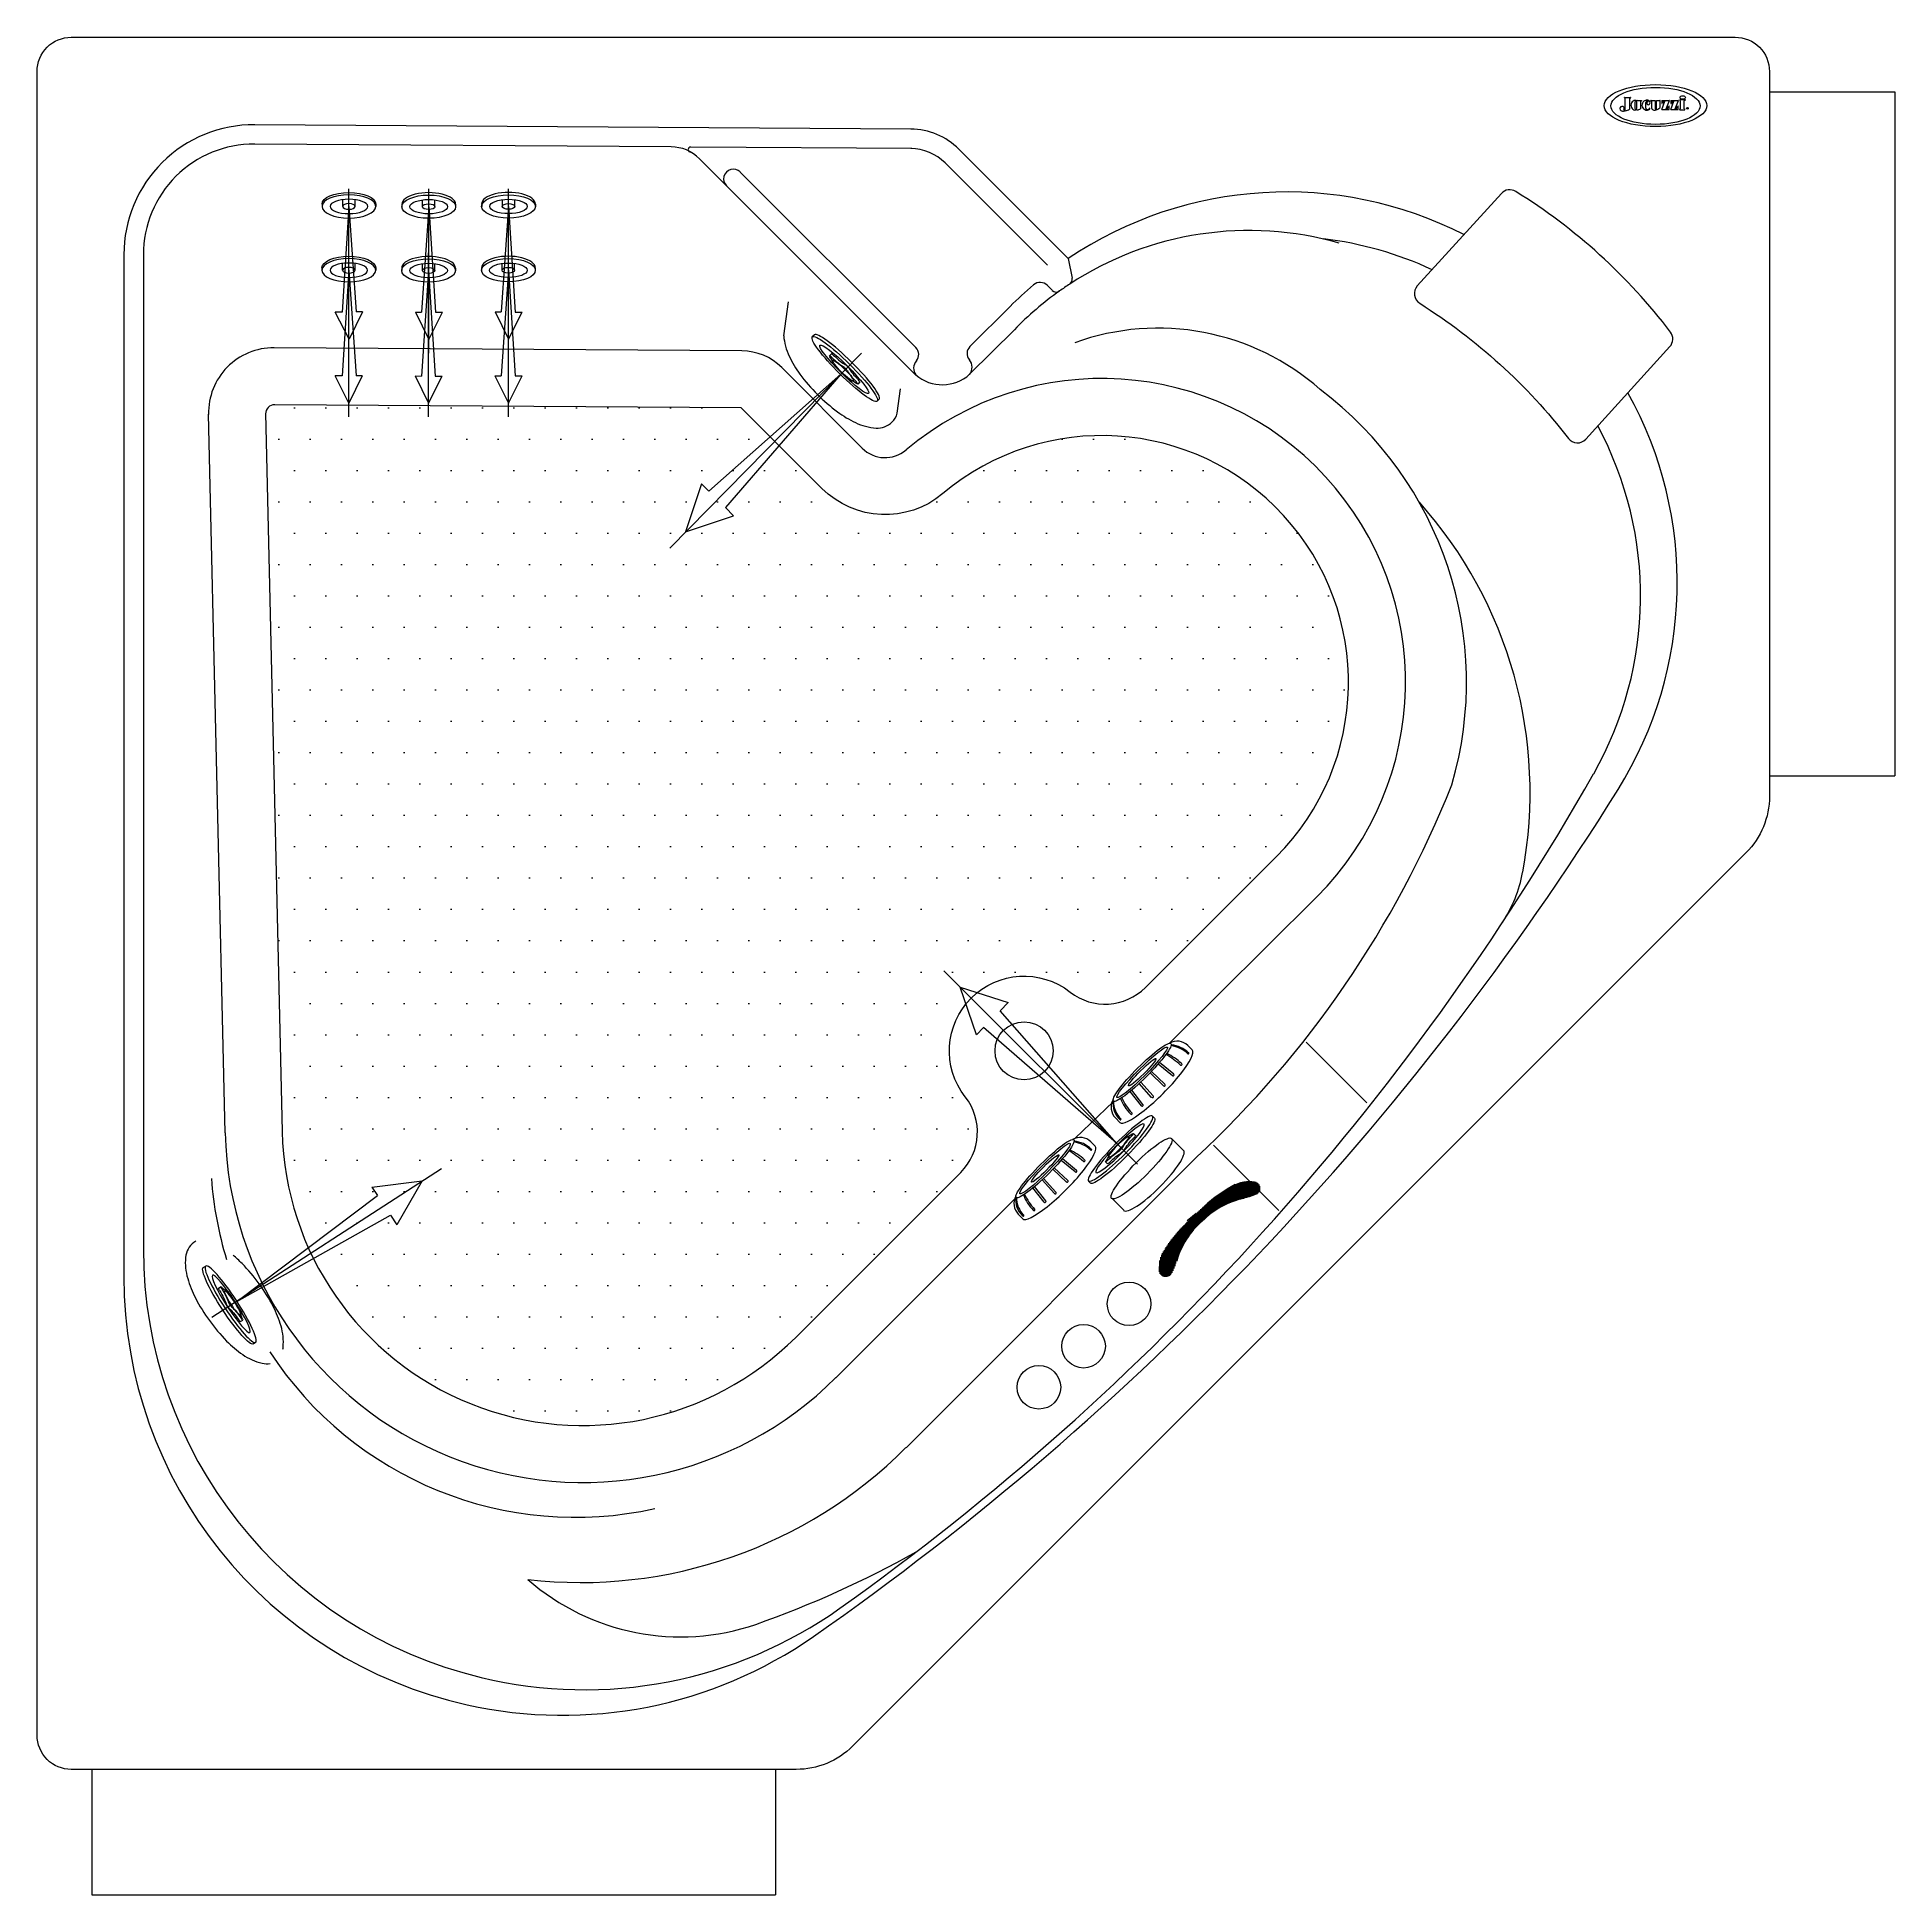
# Model space of a CAD drawing. Header units: millimetres. Extents: x -1272.73 to -1271.1, y 2202.79 to 2204.42.
import ezdxf
from ezdxf.enums import TextEntityAlignment as Align

# ---------------------------------------------------------------- set-up
doc = ezdxf.new("R2010")
doc.units = ezdxf.units.MM
doc.header["$LTSCALE"] = 10
doc.linetypes.add('HIDDEN', pattern=[0.375, 0.25, -0.125])
doc.layers.add('jacuzzi', color=1, linetype='Continuous')
doc.layers.add('LCOTA02', color=1, linetype='Continuous')
doc.styles.add('ROMANS', font='romans', dxfattribs={"height": 4})

# ---------------------------------------------------------------- blocks, each defined once
blk = doc.blocks.new('*E2')
at = {"layer": 'LCOTA02', "extrusion": (0, 0, -1)}
for centre, start_param, end_param in [((-0.14, 1.57), -1.378279, 0), ((-0.13, -1.4), 3.141593, 4.519872)]:
    blk.add_ellipse(centre, major_axis=(-0.001, 0.268), ratio=0.15, start_param=start_param, end_param=end_param, dxfattribs=at)

msp = doc.modelspace()

# ---------------------------------------------------------------- hatches: boundary and pattern name
at = {"layer": 'jacuzzi'}
h = msp.add_hatch(dxfattribs=at)
h.set_pattern_fill('DOTS', color=256, scale=0.44, style=0)
h.set_pattern_definition([(0, (-1265.286032, 2198.406658), (0.01375, 0.0275), [0, -0.0275])])
edge = h.paths.add_edge_path()
edge.add_line((-1272.5301, 2204.0946), (-1272.5155, 2203.4642))
edge.add_arc((-1272.2516, 2203.4703), 0.264, 181.3235, 315)
edge.add_line((-1272.0649, 2203.2836), (-1271.9201, 2203.4284))
edge.add_arc((-1271.9555, 2203.4638), 0.05, 315, 398.0777)
edge.add_arc((-1271.8645, 2203.535), 0.0655, 51.9223, 218.0777, ccw=False)
edge.add_arc((-1271.7933, 2203.6259), 0.05, 231.9223, 315)
edge.add_line((-1271.758, 2203.5906), (-1271.6432, 2203.7053))
edge.add_arc((-1271.7963, 2203.8584), 0.2165, 315, 490.1048)
edge.add_arc((-1271.9864, 2204.084), 0.0785, 225, 310.1048, ccw=False)
edge.add_line((-1272.0419, 2204.0285), (-1272.1126, 2204.0991))
edge.add_line((-1272.1126, 2204.0991), (-1272.522, 2204.1019))
edge.add_arc((-1272.5221, 2204.0939), 0.008, 89.6155, 180)
h = msp.add_hatch(dxfattribs=at)
h.set_pattern_fill('ANSI31', color=256, scale=0.006, angle=43.0415, style=0)
h.set_pattern_definition([(88.041536, (-1291.1674236, 2196.59369065), (-0.000749561898, 2.563124e-05), [])])
h.paths.add_polyline_path([(-1271.7082, 2203.3855, -0.150241), (-1271.6717, 2203.4055, 0.040015), (-1271.6609, 2203.4088, 0.693838), (-1271.6614, 2203.42, 0.117767), (-1271.6741, 2203.4197, 0.042592), (-1271.6783, 2203.4181, 0.06981), (-1271.7064, 2203.3987), (-1271.7139, 2203.3917), (-1271.7214, 2203.3846, 0.06981), (-1271.7427, 2203.358, 0.042592), (-1271.7446, 2203.3539, 0.117767), (-1271.7458, 2203.3412, 0.693838), (-1271.7346, 2203.34, 0.040015), (-1271.7306, 2203.3505, -0.150241)])

# ---------------------------------------------------------------- linework, layer by layer
for p, q in [((-1271.3377, 2204.3711), (-1271.3377, 2204.3714)), ((-1271.3375, 2204.3716), (-1271.3326, 2204.3716)), ((-1271.3373, 2204.371), (-1271.3375, 2204.371)), ((-1271.3371, 2204.3606), (-1271.3371, 2204.3708)), ((-1271.3326, 2204.371), (-1271.3332, 2204.371)), ((-1271.3332, 2204.371), (-1271.3332, 2204.3614)), ((-1271.3324, 2204.3714), (-1271.3324, 2204.3711)), ((-1271.3267, 2204.3687), (-1271.3267, 2204.3688)), ((-1271.3266, 2204.3689), (-1271.3229, 2204.3689)), ((-1271.3236, 2204.3681), (-1271.3236, 2204.3615)), ((-1271.3229, 2204.3683), (-1271.3234, 2204.3683)), ((-1271.3227, 2204.3688), (-1271.3227, 2204.3685)), ((-1271.3189, 2204.362), (-1271.3189, 2204.3672)), ((-1271.3145, 2204.3684), (-1271.3145, 2204.3689)), ((-1271.3144, 2204.3689), (-1271.3108, 2204.3689)), ((-1271.3144, 2204.3683), (-1271.314, 2204.3683)), ((-1271.3139, 2204.3682), (-1271.3139, 2204.3625)), ((-1271.3095, 2204.3689), (-1271.3066, 2204.3689)), ((-1271.305, 2204.3689), (-1271.305, 2204.3664)), ((-1271.305, 2204.361), (-1271.3022, 2204.3683)), ((-1271.3049, 2204.369), (-1271.2984, 2204.369)), ((-1271.3049, 2204.3663), (-1271.3046, 2204.3663)), ((-1271.3012, 2204.3615), (-1271.2983, 2204.3689)), ((-1271.2991, 2204.364), (-1271.2987, 2204.364)), ((-1271.2986, 2204.3609), (-1271.2986, 2204.364)), ((-1271.2971, 2204.3689), (-1271.2971, 2204.3664)), ((-1271.2971, 2204.361), (-1271.2943, 2204.3683)), ((-1271.297, 2204.369), (-1271.2905, 2204.369)), ((-1271.297, 2204.3663), (-1271.2966, 2204.3663)), ((-1271.2932, 2204.3615), (-1271.2904, 2204.3689)), ((-1271.2912, 2204.364), (-1271.2908, 2204.364)), ((-1271.2907, 2204.3609), (-1271.2907, 2204.364)), ((-1271.9638, 2204.3437), (-1272.5396, 2204.3476)), ((-1271.3266, 2204.361), (-1271.3266, 2204.3605)), ((-1271.3155, 2204.3612), (-1271.3155, 2204.3619)), ((-1271.3049, 2204.3609), (-1271.2987, 2204.3609)), ((-1271.297, 2204.3609), (-1271.2908, 2204.3609)), ((-1271.2892, 2204.3609), (-1271.2892, 2204.3611)), ((-1271.2892, 2204.3608), (-1271.2848, 2204.3608)), ((-1271.2847, 2204.3609), (-1271.2847, 2204.3611)), ((-1272.1743, 2204.3281), (-1272.5396, 2204.3306)), ((-1271.9631, 2204.3267), (-1272.157, 2204.328)), ((-1271.9595, 2204.128), (-1272.1493, 2204.3177)), ((-1271.8258, 2204.2302), (-1271.9217, 2204.3262)), ((-1271.9595, 2204.1521), (-1272.1135, 2204.3061)), ((-1271.8439, 2204.2243), (-1271.9338, 2204.3141)), ((-1272.4623, 2204.2759), (-1272.4623, 2204.2818)), ((-1272.4569, 2204.1475), (-1272.4569, 2204.2914)), ((-1272.4514, 2204.2759), (-1272.4514, 2204.2818)), ((-1272.3923, 2204.2757), (-1272.3923, 2204.2817)), ((-1272.3869, 2204.1473), (-1272.3869, 2204.2913)), ((-1272.3814, 2204.2757), (-1272.3814, 2204.2817)), ((-1272.3223, 2204.2759), (-1272.3223, 2204.2818)), ((-1272.3169, 2204.1475), (-1272.3169, 2204.2914)), ((-1272.3114, 2204.2759), (-1272.3114, 2204.2818)), ((-1272.4804, 2204.278), (-1272.4804, 2204.2759)), ((-1272.4569, 2204.2759), (-1272.4628, 2204.1832)), ((-1272.4569, 2204.2759), (-1272.4505, 2204.1833)), ((-1272.4333, 2204.278), (-1272.4333, 2204.2759)), ((-1272.4104, 2204.2778), (-1272.4104, 2204.2757)), ((-1272.3869, 2204.2757), (-1272.3932, 2204.1832)), ((-1272.3869, 2204.2757), (-1272.3809, 2204.1831)), ((-1272.3633, 2204.2778), (-1272.3633, 2204.2757)), ((-1272.3404, 2204.278), (-1272.3404, 2204.2759)), ((-1272.3169, 2204.2759), (-1272.3232, 2204.1833)), ((-1272.3169, 2204.2759), (-1272.3109, 2204.1832)), ((-1272.2933, 2204.278), (-1272.2933, 2204.2759)), ((-1272.6544, 2204.2336), (-1272.6544, 2203.337)), ((-1272.6373, 2204.2336), (-1272.6373, 2203.3614)), ((-1272.457, 2204.0914), (-1272.457, 2204.2354)), ((-1272.387, 2204.0913), (-1272.387, 2204.2353)), ((-1272.317, 2204.0914), (-1272.317, 2204.2354)), ((-1272.4806, 2204.222), (-1272.4806, 2204.2199)), ((-1272.457, 2204.2199), (-1272.4629, 2204.1272)), ((-1272.4624, 2204.2199), (-1272.4624, 2204.2258)), ((-1272.457, 2204.2199), (-1272.4506, 2204.1273)), ((-1272.4515, 2204.2199), (-1272.4515, 2204.2258)), ((-1272.4334, 2204.222), (-1272.4334, 2204.2199)), ((-1272.4106, 2204.2218), (-1272.4106, 2204.2197)), ((-1272.387, 2204.2197), (-1272.3933, 2204.1271)), ((-1272.3924, 2204.2197), (-1272.3924, 2204.2256)), ((-1272.387, 2204.2197), (-1272.3811, 2204.1271)), ((-1272.3815, 2204.2197), (-1272.3815, 2204.2256)), ((-1272.3634, 2204.2218), (-1272.3634, 2204.2197)), ((-1272.3406, 2204.222), (-1272.3406, 2204.2199)), ((-1272.317, 2204.2199), (-1272.3233, 2204.1273)), ((-1272.3224, 2204.2199), (-1272.3224, 2204.2258)), ((-1272.317, 2204.2199), (-1272.3111, 2204.1272)), ((-1272.3115, 2204.2199), (-1272.3115, 2204.2258)), ((-1272.2934, 2204.222), (-1272.2934, 2204.2199)), ((-1271.8258, 2204.2302), (-1271.8223, 2204.213)), ((-1271.8441, 2204.2066), (-1271.8398, 2204.2023)), ((-1272.0754, 2204.1625), (-1272.0712, 2204.1923)), ((-1271.912, 2204.153), (-1271.8768, 2204.1882)), ((-1272.4568, 2204.1595), (-1272.4689, 2204.1832)), ((-1272.4628, 2204.1832), (-1272.4689, 2204.1832)), ((-1272.4451, 2204.1833), (-1272.4568, 2204.1595)), ((-1272.4451, 2204.1833), (-1272.4505, 2204.1833)), ((-1272.3986, 2204.1832), (-1272.3932, 2204.1832)), ((-1272.3986, 2204.1832), (-1272.3869, 2204.1593)), ((-1272.3869, 2204.1593), (-1272.3748, 2204.183)), ((-1272.3809, 2204.1831), (-1272.3748, 2204.183)), ((-1272.3286, 2204.1833), (-1272.3232, 2204.1833)), ((-1272.3286, 2204.1833), (-1272.3169, 2204.1595)), ((-1272.3169, 2204.1595), (-1272.3048, 2204.1832)), ((-1272.3109, 2204.1832), (-1272.3048, 2204.1832)), ((-1271.873, 2204.1677), (-1271.9123, 2204.1286)), ((-1272.1122, 2204.1491), (-1272.5226, 2204.1519)), ((-1272.0485, 2204.1633), (-1272.0503, 2204.1615)), ((-1272.1754, 2203.976), (-1272.0072, 2204.1471)), ((-1272.0334, 2204.1465), (-1272.0354, 2204.1446)), ((-1272.4569, 2204.1034), (-1272.469, 2204.1272)), ((-1272.4629, 2204.1272), (-1272.469, 2204.1272)), ((-1272.4452, 2204.1273), (-1272.4569, 2204.1034)), ((-1272.4452, 2204.1273), (-1272.4506, 2204.1273)), ((-1272.3988, 2204.1272), (-1272.3933, 2204.1271)), ((-1272.3988, 2204.1272), (-1272.387, 2204.1033)), ((-1272.387, 2204.1033), (-1272.375, 2204.127)), ((-1272.3811, 2204.1271), (-1272.375, 2204.127)), ((-1272.3288, 2204.1273), (-1272.3233, 2204.1273)), ((-1272.3288, 2204.1273), (-1272.317, 2204.1034)), ((-1272.317, 2204.1034), (-1272.305, 2204.1272)), ((-1272.3111, 2204.1272), (-1272.305, 2204.1272)), ((-1272.0253, 2204.1286), (-1272.1411, 2204.0261)), ((-1272.0253, 2204.1286), (-1272.1266, 2204.0116)), ((-1272.0066, 2204.0638), (-1272.0772, 2204.1345)), ((-1272.0086, 2204.1219), (-1272.0104, 2204.1201)), ((-1271.9918, 2204.1069), (-1271.9935, 2204.1051)), ((-1271.9758, 2204.0945), (-1271.9728, 2204.1159)), ((-1272.5655, 2203.463), (-1272.5801, 2204.0935)), ((-1272.1475, 2204.0324), (-1272.1615, 2203.9903)), ((-1272.1475, 2204.0324), (-1272.1411, 2204.0261)), ((-1272.1266, 2204.0116), (-1272.1194, 2204.0044)), ((-1272.1615, 2203.9903), (-1272.1194, 2204.0044)), ((-1271.7368, 2203.5418), (-1271.6079, 2203.6699)), ((-1271.9348, 2203.6052), (-1271.7651, 2203.4355)), ((-1271.9206, 2203.591), (-1271.8785, 2203.5773)), ((-1271.9063, 2203.549), (-1271.9206, 2203.591)), ((-1271.8856, 2203.57), (-1271.8785, 2203.5773)), ((-1271.7834, 2203.4539), (-1271.8856, 2203.57)), ((-1271.9063, 2203.549), (-1271.9, 2203.5555)), ((-1271.7834, 2203.4539), (-1271.9, 2203.5555)), ((-1271.7169, 2203.5358), (-1271.7208, 2203.5396)), ((-1271.617, 2203.5425), (-1271.5639, 2203.4895)), ((-1271.7421, 2203.5044), (-1271.754, 2203.5156)), ((-1271.7409, 2203.5057), (-1271.7528, 2203.5169)), ((-1271.7343, 2203.5132), (-1271.7469, 2203.5234)), ((-1271.7332, 2203.5146), (-1271.7457, 2203.5247)), ((-1271.7616, 2203.4867), (-1271.7714, 2203.4993)), ((-1271.7602, 2203.4878), (-1271.7701, 2203.5005)), ((-1271.7526, 2203.4942), (-1271.7635, 2203.5063)), ((-1271.7512, 2203.4954), (-1271.7622, 2203.5075)), ((-1271.786, 2203.4907), (-1271.8198, 2203.4583)), ((-1271.7805, 2203.4722), (-1271.7843, 2203.4761)), ((-1271.7805, 2203.4722), (-1271.7843, 2203.4761)), ((-1271.75, 2203.4758), (-1271.7518, 2203.4776)), ((-1271.8021, 2203.4513), (-1271.806, 2203.4552)), ((-1271.7668, 2203.4607), (-1271.7685, 2203.4625)), ((-1271.7246, 2203.4476), (-1271.7351, 2203.4581)), ((-1271.6984, 2203.4523), (-1271.641, 2203.395)), ((-1271.9681, 2203.1868), (-1271.7132, 2203.4417)), ((-1271.8196, 2203.4287), (-1271.8321, 2203.4389)), ((-1271.8185, 2203.4301), (-1271.8309, 2203.4402)), ((-1271.7914, 2203.4359), (-1271.7933, 2203.4378)), ((-1272.3758, 2203.4316), (-1272.5771, 2203.301)), ((-1272.4367, 2203.4155), (-1272.3926, 2203.4208)), ((-1272.3926, 2203.4208), (-1272.4149, 2203.3824)), ((-1271.8378, 2203.4097), (-1271.8487, 2203.4218)), ((-1271.8365, 2203.4109), (-1271.8474, 2203.423)), ((-1271.8273, 2203.4199), (-1271.8393, 2203.4311)), ((-1271.8261, 2203.4212), (-1271.838, 2203.4324)), ((-1271.8063, 2203.419), (-1271.8081, 2203.4207)), ((-1272.5554, 2203.3151), (-1272.4317, 2203.408)), ((-1272.4367, 2203.4155), (-1272.4317, 2203.408)), ((-1272.0296, 2203.2482), (-1271.8728, 2203.405)), ((-1271.8468, 2203.4023), (-1271.8567, 2203.4148)), ((-1271.8454, 2203.4033), (-1271.8553, 2203.416)), ((-1271.7876, 2203.4056), (-1271.7771, 2203.3951)), ((-1272.5554, 2203.3151), (-1272.4204, 2203.3909)), ((-1272.4204, 2203.3909), (-1272.4149, 2203.3824)), ((-1271.8657, 2203.3877), (-1271.8696, 2203.3916)), ((-1271.8657, 2203.3877), (-1271.8696, 2203.3916)), ((-1271.7215, 2203.3861), (-1271.7136, 2203.3925)), ((-1272.5847, 2203.3448), (-1272.5826, 2203.3462)), ((-1272.5713, 2203.3267), (-1272.569, 2203.3282)), ((-1272.5521, 2203.2974), (-1272.55, 2203.2988)), ((-1272.5409, 2203.2779), (-1272.5388, 2203.2793))]:
    msp.add_line(p, q, dxfattribs=at)
at = {"layer": 'jacuzzi', "linetype": 'HIDDEN'}
for p, q in [((-1271.2105, 2204.3764), (-1271.1005, 2204.3764)), ((-1271.1005, 2204.3764), (-1271.1005, 2203.7764)), ((-1271.2105, 2203.7764), (-1271.1005, 2203.7764)), ((-1272.6825, 2202.9045), (-1272.6825, 2202.7945)), ((-1272.0825, 2202.9045), (-1272.0825, 2202.7945)), ((-1272.6825, 2202.7945), (-1272.0825, 2202.7945))]:
    msp.add_line(p, q, dxfattribs=at)
at = {"layer": 'jacuzzi', "color": 3}
msp.add_lwpolyline([(-1271.2105, 2203.7584, -0.198923), (-1271.231, 2203.7089), (-1272.015, 2202.925, -0.198902), (-1272.0645, 2202.9045), (-1272.7005, 2202.9045, -0.414214), (-1272.7305, 2202.9345), (-1272.7305, 2204.3944, -0.414214), (-1272.7005, 2204.4244), (-1271.2405, 2204.4244, -0.414214), (-1271.2105, 2204.3944)], format="xyb", close=True, dxfattribs=at)
at = {"layer": 'jacuzzi'}
for points in [[(-1271.3268, 2204.3621), (-1271.3268, 2204.3673, 1), (-1271.3286, 2204.3673), (-1271.3286, 2204.3621, 1)], [(-1271.3869, 2204.0724, 0.466545), (-1271.3716, 2204.0717), (-1271.2979, 2204.1529, 0.361621), (-1271.2973, 2204.1657, 0.091582), (-1271.4331, 2204.289, 0.361724), (-1271.4457, 2204.2873), (-1271.5195, 2204.2061, 0.466651), (-1271.5174, 2204.1909, -0.087969)]]:
    msp.add_lwpolyline(points, format="xyb", close=True, dxfattribs=at)
for points in [[(-1271.3107, 2204.3689), (-1271.3107, 2204.3617, 0.135484), (-1271.3106, 2204.3616, 0.597309), (-1271.3096, 2204.3617, 0.11277), (-1271.3096, 2204.3617), (-1271.3096, 2204.3689)], [(-1271.3099, 2204.3606, 0.062974), (-1271.3068, 2204.3623, 0.257829), (-1271.3065, 2204.3629), (-1271.3065, 2204.3689)], [(-1271.2856, 2204.3693), (-1271.2891, 2204.3693, 0.414214), (-1271.2892, 2204.3692), (-1271.2892, 2204.3687, 0.414214), (-1271.2891, 2204.3686), (-1271.2888, 2204.3686, -0.414214), (-1271.2887, 2204.3686), (-1271.2887, 2204.3616)], [(-1271.2852, 2204.3615), (-1271.2852, 2204.3687, -0.309408), (-1271.285, 2204.3689, 0.090701), (-1271.2842, 2204.3694, 0.365017), (-1271.2841, 2204.3695), (-1271.2843, 2204.3697, 0.451807), (-1271.2845, 2204.3697, -0.178007), (-1271.2857, 2204.3693)], [(-1272.0754, 2204.1625, 0.092249), (-1272.0706, 2204.1445, 0.048941), (-1272.0612, 2204.1287, 0.036618), (-1272.0459, 2204.111, 0.036618), (-1272.0281, 2204.0957, 0.048941), (-1272.0124, 2204.0862, 0.092249), (-1271.9944, 2204.0815, 0.218591), (-1271.9804, 2204.0866, 0.129048), (-1271.9758, 2204.0945)], [(-1272.5301, 2204.0946), (-1272.5155, 2203.4642, 0.659858), (-1272.0649, 2203.2836), (-1271.9201, 2203.4284, 0.379254), (-1271.9161, 2203.4946, -0.885935), (-1271.8241, 2203.5866, 0.379254), (-1271.758, 2203.5906), (-1271.6432, 2203.7053, 0.958169), (-1271.9358, 2204.0239, -0.389406), (-1272.0419, 2204.0285), (-1272.1126, 2204.0991), (-1272.522, 2204.1019, 0.416181), (-1272.5301, 2204.0939)], [(-1272.5912, 2203.3679, 0.027993), (-1272.5929, 2203.3668, 0.218591), (-1272.6003, 2203.3538, 0.092249), (-1272.5984, 2203.3353, 0.048941), (-1272.5916, 2203.3182, 0.036618), (-1272.5793, 2203.2983, 0.036618), (-1272.5642, 2203.2804, 0.048941), (-1272.5501, 2203.2685, 0.092249), (-1272.5331, 2203.2609, 0.100961), (-1272.526, 2203.2607)], [(-1272.5149, 2203.2731, 0.026779), (-1272.5146, 2203.275, 0.092249), (-1272.5165, 2203.2935, 0.048941), (-1272.5233, 2203.3106, 0.036618), (-1272.5356, 2203.3305, 0.036618), (-1272.5507, 2203.3484, 0.028685), (-1272.5586, 2203.3557, 0.028685)]]:
    msp.add_lwpolyline(points, format="xyb", dxfattribs=at)
for centre, radius in [((-1271.2825, 2204.362), 0.000795), ((-1271.8645, 2203.535), 0.0255), ((-1271.7724, 2203.313), 0.0191), ((-1271.8123, 2203.2758), 0.0191), ((-1271.8515, 2203.2398), 0.0191)]:
    msp.add_circle(centre, radius, dxfattribs=at)
for centre, radius, start, end in [((-1271.3396, 2204.3617), 0.00211, 122.9803, 234.8089), ((-1271.3397, 2204.3619), 0.00184, 329.3882, 123.2376), ((-1271.3375, 2204.3714), 0.000183, 90, 180), ((-1271.3375, 2204.3711), 0.000183, 180, 270), ((-1271.3373, 2204.3708), 0.000183, 0, 90), ((-1271.3326, 2204.3714), 0.000183, 0, 90), ((-1271.3326, 2204.3711), 0.000183, 270, 0), ((-1271.3276, 2204.3647), 0.00441, 126.3033, 231.4856), ((-1271.3283, 2204.3662), 0.0028, 59.9231, 132.2761), ((-1271.3268, 2204.3687), 0.0000913, 231.4553, 0), ((-1271.3266, 2204.3688), 0.000183, 90, 180), ((-1271.3234, 2204.3681), 0.000183, 90, 180), ((-1271.3229, 2204.3688), 0.000183, 0, 90), ((-1271.3229, 2204.3685), 0.000183, 270, 0), ((-1271.3179, 2204.3648), 0.00446, 127.1313, 242.2671), ((-1271.3181, 2204.3652), 0.00398, 88.5996, 128.9527), ((-1271.3169, 2204.3672), 0.00197, 150.4373, 179.0124), ((-1271.3176, 2204.3675), 0.00116, 97.112, 147.2426), ((-1271.3167, 2204.3665), 0.00138, 110.2833, 290.7343), ((-1271.3181, 2204.366), 0.00316, 29.5272, 87.5019), ((-1271.3177, 2204.3677), 0.000976, 50.781, 96.3414), ((-1271.3173, 2204.3682), 0.000419, 289.0295, 44.0873), ((-1271.317, 2204.3668), 0.00179, 294.3936, 25.9072), ((-1271.3144, 2204.3689), 0.0000913, 90, 180), ((-1271.3144, 2204.3684), 0.0000913, 180, 270), ((-1271.314, 2204.3682), 0.0000913, 0, 90), ((-1271.3108, 2204.3689), 0.0000913, 0, 90), ((-1271.3095, 2204.3689), 0.0000913, 90, 180), ((-1271.3066, 2204.3689), 0.0000913, 0, 90), ((-1271.3049, 2204.3689), 0.0000913, 90, 180), ((-1271.3049, 2204.3664), 0.0000913, 180, 270), ((-1271.3046, 2204.3664), 0.0000913, 270, 355.0588), ((-1271.3019, 2204.3662), 0.00257, 130.1573, 175.0588), ((-1271.3026, 2204.3669), 0.0016, 80.3374, 129.0048), ((-1271.3023, 2204.3684), 0.000114, 338.9296, 80.3374), ((-1271.3018, 2204.3638), 0.00262, 294.8275, 3.7772), ((-1271.2991, 2204.3639), 0.000114, 90, 183.7772), ((-1271.2987, 2204.364), 0.0000913, 0, 90), ((-1271.2984, 2204.3689), 0.0000913, 338.9296, 90), ((-1271.297, 2204.3689), 0.0000913, 90, 180), ((-1271.297, 2204.3664), 0.0000913, 180, 270), ((-1271.2966, 2204.3664), 0.0000913, 270, 355.0588), ((-1271.294, 2204.3662), 0.00257, 130.1573, 175.0588), ((-1271.2946, 2204.3669), 0.0016, 80.3374, 129.0048), ((-1271.2944, 2204.3684), 0.000114, 338.9296, 80.3374), ((-1271.2939, 2204.3638), 0.00262, 294.8275, 3.7772), ((-1271.2912, 2204.3639), 0.000114, 90, 183.7772), ((-1271.2908, 2204.364), 0.0000913, 0, 90), ((-1271.2905, 2204.3689), 0.0000913, 338.9296, 90), ((-1272.5404, 2204.2336), 0.114, 89.6155, 180), ((-1271.3397, 2204.3615), 0.00182, 234.8089, 260.1754), ((-1271.3389, 2204.3665), 0.00692, 260.1754, 285.4183), ((-1271.3377, 2204.3608), 0.000455, 149.3882, 195.7752), ((-1271.3375, 2204.3608), 0.000664, 195.7752, 246.1283), ((-1271.3376, 2204.3606), 0.000455, 246.1283, 297.2029), ((-1271.3377, 2204.3608), 0.000606, 297.2029, 316.5289), ((-1271.3377, 2204.3607), 0.000567, 320.2199, 351.1443), ((-1271.3425, 2204.3794), 0.0204, 285.5604, 296.8444), ((-1271.3334, 2204.3614), 0.000183, 298.8232, 0), ((-1271.3283, 2204.3635), 0.00305, 228.3999, 304.2305), ((-1271.3274, 2204.368), 0.00749, 276.286, 300.0862), ((-1271.3179, 2204.3646), 0.00427, 241.6824, 289.3433), ((-1271.3179, 2204.3619), 0.000927, 174.0544, 252.5389), ((-1271.3177, 2204.3636), 0.00266, 258.5772, 294.2197), ((-1271.3175, 2204.3632), 0.0022, 295.2704, 324.8584), ((-1271.3185, 2204.3648), 0.00467, 295.0031, 308.9089), ((-1271.3156, 2204.3619), 0.000114, 0, 144.8584), ((-1271.3156, 2204.3612), 0.000114, 309.1312, 0), ((-1271.3117, 2204.3625), 0.00214, 180, 267.9232), ((-1271.3114, 2204.3646), 0.00421, 264.0736, 289.8501), ((-1271.3049, 2204.361), 0.000114, 158.9296, 270), ((-1271.3011, 2204.3615), 0.000114, 158.9296, 274.0743), ((-1271.3012, 2204.3638), 0.00243, 274.0743, 281.2218), ((-1271.2987, 2204.361), 0.0000913, 270, 0), ((-1271.297, 2204.361), 0.000114, 158.9296, 270), ((-1271.2931, 2204.3615), 0.000114, 158.9296, 274.0743), ((-1271.2933, 2204.3638), 0.00243, 274.0743, 281.2218), ((-1271.2908, 2204.361), 0.0000913, 270, 0), ((-1271.2892, 2204.3611), 0.0000913, 82.1724, 180), ((-1271.2892, 2204.3609), 0.0000913, 180, 270), ((-1271.2891, 2204.3616), 0.000365, 262.1724, 0), ((-1271.2848, 2204.3615), 0.000365, 180, 273.6112), ((-1271.2848, 2204.3611), 0.0000913, 0, 93.6112), ((-1271.2848, 2204.3609), 0.0000913, 270, 0), ((-1272.5403, 2204.2336), 0.097, 89.6155, 180), ((-1271.9642, 2204.2837), 0.06, 45, 89.6155), ((-1272.1745, 2204.2925), 0.0357, 45, 89.6155), ((-1272.157, 2204.3258), 0.00224, 89.6155, 269.6155), ((-1271.9642, 2204.2837), 0.043, 45, 89.6155), ((-1272.1196, 2204.3001), 0.00856, 44.9442, 226.6789), ((-1271.6343, 2203.9457), 0.3429, 62.9803, 123.9372), ((-1271.6669, 2203.9673), 0.2875, 74.0493, 123.2341), ((-1271.6393, 2203.934), 0.3157, 65.1313, 83.1987), ((-1271.6343, 2203.9457), 0.3429, 130.3343, 135), ((-1271.6669, 2203.9673), 0.2875, 125.3743, 135.81), ((-1271.8504, 2204.2002), 0.00903, 45, 130.3343), ((-1271.8362, 2204.2058), 0.005, 225, 305.3743), ((-1271.6669, 2203.9673), 0.2875, 123.2341, 125.3743), ((-1271.8272, 2204.212), 0.005, 303.2341, 11.4256), ((-1271.7469, 2203.954), 0.2151, 48.6072, 109.8978), ((-1272.523, 2204.0948), 0.0571, 89.6155, 181.3235), ((-1271.9655, 2204.146), 0.00856, 319.4386, 45), ((-1271.906, 2204.1469), 0.00856, 135, 220.5614), ((-1272.1125, 2204.0992), 0.05, 45, 89.6155), ((-1271.9514, 2204.1339), 0.01, 139.4386, 216.1185), ((-1271.9201, 2204.1348), 0.01, 321.3411, 40.5614), ((-1271.7963, 2203.8584), 0.2665, 315, 130.1048), ((-1271.9362, 2204.1555), 0.036, 229.6776, 311.6592), ((-1271.797, 2203.8586), 0.3207, 343.68, 53.1756), ((-1271.6343, 2203.9457), 0.3429, 328.0498, 29.0876), ((-1271.6393, 2203.934), 0.3157, 330.4292, 28.2185), ((-1271.9864, 2204.084), 0.0285, 225, 310.1048), ((-1271.8027, 2203.7617), 0.3822, 349.4366, 41.7787), ((-1273.3448, 2204.9017), 2.2766, 305.3972, 330.4292), ((-1273.5089, 2205.1148), 2.5522, 304.8851, 328.0498), ((-1272.3246, 2204.1011), 0.8992, 312.8317, 338.2884), ((-1271.545, 2203.7136), 0.12, 326.571, 349.4366), ((-1271.7921, 2203.4476), 0.0991, 49.0863, 58.241), ((-1271.7699, 2203.4735), 0.0667, 49.107, 62.7054), ((-1271.7302, 2203.5301), 0.0134, 45.4918, 119.4389), ((-1271.7407, 2203.5104), 0.0297, 48.0121, 79.8762), ((-1271.7379, 2203.5146), 0.0258, 46.6666, 84.118), ((-1271.7204, 2203.5329), 0.00055, 232.3113, 66.6713), ((-1271.7267, 2203.5232), 0.000857, 232.3632, 58.5572), ((-1271.7415, 2203.505), 0.000891, 226.7041, 47.2995), ((-1271.7338, 2203.5139), 0.000874, 229.5356, 52.755), ((-1271.7748, 2203.4855), 0.0134, 150.4826, 224.4918), ((-1271.767, 2203.4889), 0.0196, 172.8232, 226.6373), ((-1271.7642, 2203.4907), 0.0218, 179.3227, 225.2239), ((-1271.7431, 2203.5073), 0.0394, 201.1291, 224.4358), ((-1271.7398, 2203.5105), 0.0424, 203.278, 224.6357), ((-1271.7608, 2203.4873), 0.000869, 215.8097, 39.742), ((-1271.7519, 2203.4948), 0.000887, 221.3536, 42.5694), ((-1271.78, 2203.4749), 0.00055, 203.3122, 37.6722), ((-1271.7705, 2203.48), 0.000793, 205.0905, 55.7303), ((-1272.2516, 2203.4703), 0.314, 181.3235, 315), ((-1271.8154, 2203.4456), 0.0134, 45.4918, 119.4389), ((-1271.8259, 2203.4259), 0.0297, 48.0121, 79.8762), ((-1271.8232, 2203.4301), 0.0258, 46.6666, 84.118), ((-1271.8774, 2203.3631), 0.0991, 49.0863, 58.241), ((-1271.8551, 2203.389), 0.0667, 49.107, 62.7054), ((-1271.8119, 2203.4387), 0.000857, 232.3632, 58.5572), ((-1271.8057, 2203.4484), 0.00055, 232.3113, 66.6713), ((-1272.2582, 2203.4459), 0.3202, 184.1265, 197.0699), ((-1271.8267, 2203.4206), 0.000891, 226.7041, 47.2995), ((-1271.819, 2203.4294), 0.000874, 229.5356, 52.755), ((-1271.86, 2203.401), 0.0134, 150.4826, 224.4918), ((-1271.8523, 2203.4044), 0.0196, 172.8232, 226.6373), ((-1271.8494, 2203.4062), 0.0218, 179.3227, 225.2239), ((-1271.8283, 2203.4228), 0.0394, 201.1291, 224.4358), ((-1271.8251, 2203.426), 0.0424, 203.278, 224.6357), ((-1271.8461, 2203.4028), 0.000869, 215.8097, 39.742), ((-1271.8371, 2203.4103), 0.000887, 221.3536, 42.5694), ((-1271.6575, 2203.3362), 0.0707, 101.6175, 135.7947), ((-1271.6232, 2203.3084), 0.1227, 117.1394, 132.6445), ((-1271.8652, 2203.3904), 0.00055, 203.3122, 37.6722), ((-1271.8557, 2203.3956), 0.000793, 205.0905, 55.7303), ((-1271.6625, 2203.3316), 0.0707, 130.2884, 164.4656), ((-1272.2503, 2203.3614), 0.387, 180, 256.4607), ((-1272.2694, 2203.337), 0.385, 180, 257.4194), ((-1272.2582, 2203.4459), 0.3202, 213.1412, 282.5738), ((-1272.2538, 2203.4725), 0.404, 263.4492, 315), ((-1272.3988, 2203.8805), 0.8998, 289.3999, 299.254), ((-1272.1658, 2203.2248), 0.204, 228.8956, 288.8473), ((-1272.2503, 2203.3614), 0.387, 256.4607, 305.3972), ((-1272.2694, 2203.337), 0.385, 257.4194, 304.8851)]:
    msp.add_arc(centre, radius, start, end, dxfattribs=at)
for centre, major_axis, ratio in [((-1271.3105, 2204.3644), (-0.045, 0), 0.408776), ((-1271.3105, 2204.3641), (-0.0391, 0), 0.415223), ((-1271.2866, 2204.3715), (-0.00235, 0), 0.621803), ((-1272.3869, 2204.2757), (0.0236, 0), 0.431953), ((-1272.3869, 2204.2757), (0.0165, 0), 0.381644), ((-1272.3169, 2204.2759), (0.0236, 0), 0.431953), ((-1272.3169, 2204.2759), (0.0165, 0), 0.381644), ((-1272.387, 2204.2197), (0.0236, 0), 0.431953), ((-1272.387, 2204.2197), (0.0165, 0), 0.381644), ((-1272.317, 2204.2199), (0.0236, 0), 0.431953), ((-1272.317, 2204.2199), (0.0165, 0), 0.381644), ((-1271.7609, 2203.5162), (-0.0253, -0.0253), 0.1484), ((-1271.7609, 2203.5162), (-0.0221, -0.0221), 0.114375), ((-1271.7609, 2203.5162), (-0.012, -0.012), 0.112344), ((-1271.8461, 2203.4317), (-0.0253, -0.0253), 0.1484), ((-1271.8461, 2203.4317), (-0.0221, -0.0221), 0.114375), ((-1271.7614, 2203.4318), (-0.0263, -0.0263), 0.186255), ((-1271.8461, 2203.4317), (-0.012, -0.012), 0.112344)]:
    msp.add_ellipse(centre, major_axis=major_axis, ratio=ratio, dxfattribs=at)
at = {"layer": 'jacuzzi', "extrusion": (0, 0, -1)}
for centre, major_axis, ratio, start_param, end_param in [((-1272.4569, 2204.278), (0.0236, 0), 0.431953, 3.141593, 6.283185), ((-1272.4569, 2204.2759), (0.0236, 0), 0.431953, 3.141593, 9.424778), ((-1272.4569, 2204.2759), (0.0165, 0), 0.381644, 3.141593, 9.424778), ((-1272.4569, 2204.2759), (0.00544, 0), 0.461888, 1.570796326940778, 7.853981634120364), ((-1272.457, 2204.222), (0.0236, 0), 0.431953, 3.141593, 6.283185), ((-1272.457, 2204.2199), (0.0236, 0), 0.431953, 3.141593, 9.424778), ((-1272.457, 2204.2199), (0.0165, 0), 0.381644, 3.141593, 9.424778), ((-1272.457, 2204.2199), (0.00544, 0), 0.461888, 1.570796326940778, 7.853981634120364), ((-1271.7799, 2203.4492), (-0.0281, -0.0284), 0.15, 3.141593, 9.424778), ((-1271.7782, 2203.4474), (-0.0281, -0.0284), 0.15, 3.141593, 6.283185), ((-1271.7803, 2203.4495), (-0.0211, -0.0213), 0.133333, 3.141593, 9.424778), ((-1271.7814, 2203.4506), (-0.00879, -0.00888), 0.15, 3.141593, 9.424778), ((-1271.7848, 2203.454), (-0.0134, -0.0135), 0.15, 4.276588, 5.14819), ((-1271.7797, 2203.4489), (-0.00189, -0.0019), 0.15, 3.648269, 5.776509), ((-1271.7652, 2203.4613), (-0.0134, -0.0135), 0.15, 0.506677, 1.378279), ((-1271.7763, 2203.4584), (-0.00189, -0.0019), 0.15, 1.134995, 3.263235), ((-1271.7635, 2203.4595), (-0.0134, -0.0135), 0.15, 0.506677, 1.378279), ((-1271.7608, 2203.4734), (-0.0134, -0.0135), 0.15, -0.74996, 0.121642), ((-1271.7704, 2203.4606), (-0.00189, -0.0019), 0.15, 2.391632, 4.519872), ((-1271.7686, 2203.4588), (-0.00189, -0.0019), 0.15, 3.141593, 4.519872), ((-1271.7913, 2203.4395), (-0.00189, -0.0019), 0.15, -1.378279, 0.74996), ((-1271.804, 2203.4298), (-0.0134, -0.0135), 0.15, 3.019951, 3.891553), ((-1271.7895, 2203.4378), (-0.00189, -0.0019), 0.15, -1.378279, 0), ((-1271.7919, 2203.4343), (-0.0134, -0.0135), 0.15, 1.763314, 2.634916), ((-1271.7891, 2203.4454), (-0.00189, -0.0019), 0.15, -0.121642, 2.006598), ((-1271.7901, 2203.4326), (-0.0134, -0.0135), 0.15, 1.763314, 2.634916), ((-1271.7779, 2203.4472), (-0.00189, -0.0019), 0.15, 3.648269, 5.776509), ((-1272.5628, 2203.3113), (-0.0219, 0.0335), 0.15, 3.141593, 6.283185), ((-1272.5607, 2203.3127), (-0.0219, 0.0335), 0.15, 3.141593, 9.424778), ((-1272.5603, 2203.313), (-0.0164, 0.0251), 0.133333, 3.141593, 9.424778), ((-1272.5698, 2203.3244), (-0.00147, 0.00224), 0.15, -1.378279, 0), ((-1272.5748, 2203.3262), (-0.0104, 0.0159), 0.15, 1.763314, 2.634916), ((-1272.5677, 2203.3258), (-0.00147, 0.00224), 0.15, -1.378279, 0.74996), ((-1272.5746, 2203.3403), (-0.0104, 0.0159), 0.15, 3.019951, 3.891553), ((-1272.5727, 2203.3275), (-0.0104, 0.0159), 0.15, 1.763314, 2.634916), ((-1272.559, 2203.3138), (-0.0069, 0.0105), 0.15, 3.141593, 9.424778), ((-1272.5625, 2203.3225), (-0.00147, 0.00224), 0.15, -0.121642, 2.006598), ((-1272.555, 2203.3165), (-0.0104, 0.0159), 0.15, 4.276588, 5.14819), ((-1272.5631, 2203.3112), (-0.00147, 0.00224), 0.15, 3.648269, 5.776509), ((-1272.561, 2203.3125), (-0.00147, 0.00224), 0.15, 3.648269, 5.776509), ((-1272.554, 2203.2944), (-0.0104, 0.0159), 0.15, 0.506677, 1.378279), ((-1272.5519, 2203.2958), (-0.0104, 0.0159), 0.15, 0.506677, 1.378279), ((-1272.5524, 2203.3072), (-0.00147, 0.00224), 0.15, 1.134995, 3.263235), ((-1272.541, 2203.289), (-0.0104, 0.0159), 0.15, -0.74996, 0.121642), ((-1272.5536, 2203.2997), (-0.00147, 0.00224), 0.15, 3.141593, 4.519872), ((-1272.5515, 2203.301), (-0.00147, 0.00224), 0.15, 2.391632, 4.519872)]:
    msp.add_ellipse(centre, major_axis=major_axis, ratio=ratio, start_param=start_param, end_param=end_param, dxfattribs=at)
at = {"layer": 'jacuzzi'}
for centre, major_axis, ratio, start_param, end_param in [((-1272.3869, 2204.2778), (0.0236, 0), 0.431953, 6.283185, 9.424778), ((-1272.3169, 2204.278), (0.0236, 0), 0.431953, 6.283185, 9.424778), ((-1272.3869, 2204.2757), (-0.00544, 0), 0.461888, -3.141592653589793, 3.141592653589793), ((-1272.3169, 2204.2759), (-0.00544, 0), 0.461888, -3.141592653589793, 3.141592653589793), ((-1272.387, 2204.2218), (0.0236, 0), 0.431953, 6.283185, 9.424778), ((-1272.387, 2204.2197), (-0.00544, 0), 0.461888, -3.141592653589793, 3.141592653589793), ((-1272.317, 2204.222), (0.0236, 0), 0.431953, 6.283185, 9.424778), ((-1272.317, 2204.2199), (-0.00544, 0), 0.461888, -3.141592653589793, 3.141592653589793), ((-1272.0219, 2204.1333), (-0.0284, 0.0282), 0.15, 1.570796326788963, 7.853981633968549), ((-1272.0201, 2204.1351), (-0.0284, 0.0282), 0.15, 3.141593, 6.283185), ((-1272.0223, 2204.133), (-0.0213, 0.0211), 0.133333, 1.570796326784004, 7.85398163396359), ((-1272.0333, 2204.1429), (-0.00189, 0.00189), 0.150033, -1.377003, 0.761242), ((-1272.0461, 2204.1525), (-0.0135, 0.0134), 0.15, 3.019951, 3.891553), ((-1272.034, 2204.1481), (-0.0135, 0.0134), 0.15, 1.763314, 2.634916), ((-1272.0311, 2204.137), (-0.00189, 0.00189), 0.150033, -0.100788, 2.010864), ((-1272.0233, 2204.1319), (-0.00887, 0.00881), 0.15, 1.570796326825246, 7.853981634004832), ((-1272.0322, 2204.1498), (-0.0135, 0.0134), 0.15, 1.763314, 2.634916), ((-1272.0267, 2204.1285), (-0.0135, 0.0134), 0.15, 4.276588, 5.14819), ((-1272.0217, 2204.1336), (-0.00189, 0.00189), 0.150033, 3.664263, 5.792975), ((-1272.0199, 2204.1353), (-0.00189, 0.00189), 0.150033, 3.664263, 5.792975), ((-1272.0071, 2204.1213), (-0.0135, 0.0134), 0.15, 0.506677, 1.378279), ((-1272.0182, 2204.1241), (-0.00189, 0.00189), 0.150033, 1.139026, 3.283932), ((-1272.0053, 2204.1231), (-0.0135, 0.0134), 0.15, 0.506677, 1.378279), ((-1272.0026, 2204.1092), (-0.0135, 0.0134), 0.15, -0.74996, 0.121642), ((-1272.0123, 2204.122), (-0.00189, 0.00189), 0.150033, 2.403372, 4.521054), ((-1271.7487, 2203.504), (-0.0318, -0.0318), 0.198307, 6.281174, 9.428239), ((-1271.8339, 2203.4195), (-0.0318, -0.0318), 0.198307, 6.281174, 9.428239), ((-1271.7509, 2203.4213), (0.0263, 0.0263), 0.213184, 3.141593, 6.283185)]:
    msp.add_ellipse(centre, major_axis=major_axis, ratio=ratio, start_param=start_param, end_param=end_param, dxfattribs=at)

# ---------------------------------------------------------------- block references
at = {"layer": 'jacuzzi', "xscale": -0.009999999999879272, "yscale": 0.009999999999536158, "zscale": 0.009999999999999948, "rotation": 45.47038327720082}
msp.add_blockref('*E2', (-1272.0214, 2204.1326), dxfattribs=at)

# ---------------------------------------------------------------- texts
at = {"layer": 'jacuzzi', "style": 'ROMANS'}
msp.add_text('R', height=0.000797, dxfattribs=at).set_placement((-1271.2825, 2204.362), align=Align.MIDDLE_CENTER)

doc.saveas('drawing.dxf')
